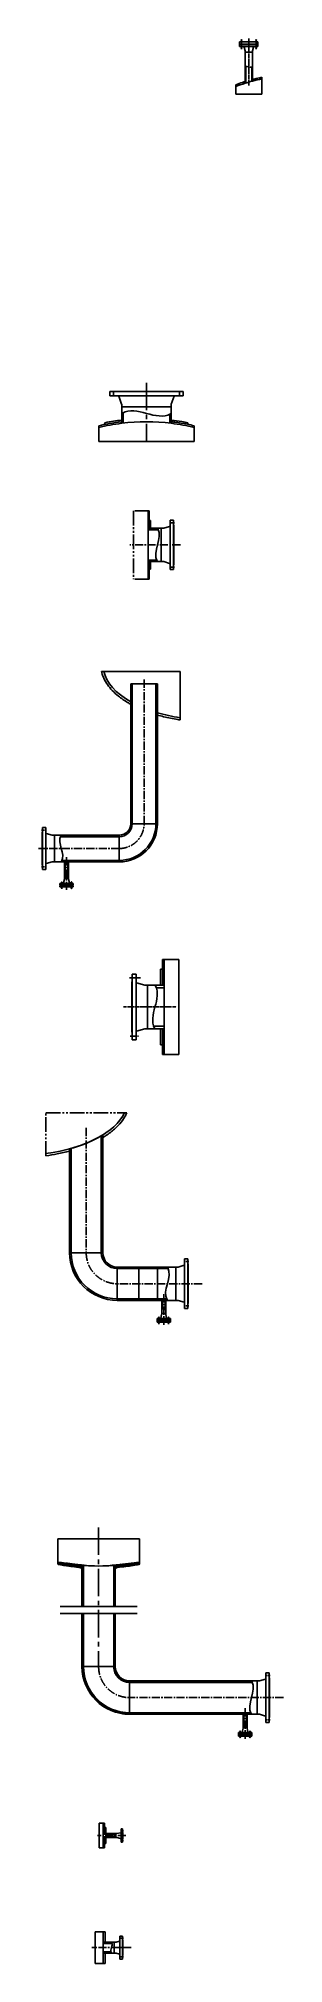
# Model space of a CAD drawing. Extents: x 45567 to 121349, y -17555 to 19241.
# Drawn here: x 63439 to 65447, y -1686 to 14076 of the extents above; entities that cross this region are included whole.
import ezdxf

# ---------------------------------------------------------------- set-up
doc = ezdxf.new("R2010")
doc.units = 0
doc.header["$LTSCALE"] = 30
doc.header["$MEASUREMENT"] = 0
doc.linetypes.add('CENTER2', pattern=[1.125, 0.75, -0.125, 0.125, -0.125])
doc.linetypes.add('LIDIVIDE', pattern=[0.65, 0.4, -0.05, 0.05, -0.05, 0.05, -0.05])
for name, color, linetype in [('1', 2, 'CONTINUOUS'), ('2', 1, 'CONTINUOUS'), ('3', 3, 'CENTER2'), ('4', 3, 'CENTER2'), ('5', 6, 'LIDIVIDE')]:
    doc.layers.add(name, color=color, linetype=linetype)
pattern_1 = [(45, (0, -663.05222), (-0.08838834765, 0.08838834765), [])]

msp = doc.modelspace()

# ---------------------------------------------------------------- hatches: boundary and pattern name
at = {"layer": '1'}
h = msp.add_hatch(dxfattribs=at)
h.set_pattern_fill('ANSI31', color=256, style=0)
h.set_pattern_definition(pattern_1)
edge = h.paths.add_edge_path()
edge.add_ellipse((63932.172415, 2018.932304), major_axis=(-900, 0), ratio=0.5, start_angle=98.9929665409, end_angle=111.7635499667, ccw=False)
edge.add_line((64072.854311, 1574.463913), (64072.854311, 1569.13445))
edge.add_line((64072.854311, 1569.13445), (64081.165907, 1557.079309))
edge.add_spline(control_points=[(64081.165907, 1557.079309), (64100.564174, 1558.690685), (64119.860363, 1560.616664), (64179.769877, 1567.615011), (64219.881955, 1573.786136), (64261.280431, 1581.756515), (64263.577904, 1582.204218), (64265.871789, 1582.656602)], knot_values=[1.7354318468, 1.7354318468, 1.7354318468, 1.7354318468, 1.8003101396, 1.8003101396, 1.93835452, 1.93835452, 1.9464787901, 1.9464787901, 1.9464787901, 1.9464787901], degree=3, periodic=0)
edge.add_line((64265.871789, 1582.656602), (64265.871789, 1601.007453))
edge = h.paths.add_edge_path()
edge.add_ellipse((63932.172415, 2018.932304), major_axis=(-900, 0), ratio=0.5, start_angle=68.2364500333, end_angle=81.0070334591, ccw=False)
edge.add_line((63598.473041, 1601.007453), (63598.473041, 1582.656951))
edge.add_spline(control_points=[(63598.473041, 1582.656951), (63613.442958, 1579.704676), (63628.56536, 1576.951485), (63683.537857, 1567.761506), (63724.151295, 1562.49814), (63775.384024, 1557.71439), (63785.515447, 1556.857095), (63795.672415, 1556.085905)], knot_values=[1.1951135334, 1.1951135334, 1.1951135334, 1.1951135334, 1.248132618, 1.248132618, 1.3861769984, 1.3861769984, 1.4200739579, 1.4200739579, 1.4200739579, 1.4200739579], degree=3, periodic=0)
edge.add_line((63783.179001, 1557.079421), (63791.490519, 1569.13445))
edge.add_line((63791.490519, 1569.13445), (63791.490519, 1574.463913))
h = msp.add_hatch(dxfattribs=at)
h.set_pattern_fill('ANSI31', color=256, style=0)
h.set_pattern_definition([(135, (127864.34483, -663.05222), (0.08838834765, 0.08838834765), [])])
edge = h.paths.add_edge_path()
edge.add_spline(control_points=[(63783.178923, 1557.079309), (63787.338857, 1556.733751), (63791.503486, 1556.402661), (63795.672415, 1556.08607)], knot_values=[1.7215187786, 1.7215187786, 1.7215187786, 1.7215187786, 1.7354318468, 1.7354318468, 1.7354318468, 1.7354318468], degree=3, periodic=0)
edge.add_line((63795.672415, 1556.08607), (63795.672415, 1545.022903))
edge.add_line((63795.672415, 1545.022903), (63783.178923, 1557.079309))
edge = h.paths.add_edge_path()
edge.add_line((63791.490519, 1569.13445), (63791.490519, 1574.463913))
edge.add_ellipse((63932.172415, 2018.932304), major_axis=(900, 0), ratio=0.5, start_angle=261.0070334591, end_angle=261.2764753039)
edge.add_line((63795.672415, 1574.13804), (63795.672415, 1556.08607))
edge.add_spline(control_points=[(63795.672415, 1556.08607), (63791.503486, 1556.402661), (63787.338857, 1556.733751), (63783.178923, 1557.079309)], knot_values=[1.7215187786, 1.7215187786, 1.7215187786, 1.7215187786, 1.7354318468, 1.7354318468, 1.7354318468, 1.7354318468], degree=3, periodic=0)
edge.add_line((63783.178923, 1557.079309), (63791.490519, 1569.13445))
h = msp.add_hatch(dxfattribs=at)
h.set_pattern_fill('ANSI31', color=256, style=0)
h.paths.add_polyline_path([(64068.672415, 1574.13804, -0.0017762698), (64055.972415, 1573.213311), (64055.972415, 1237.459969), (64068.672415, 1237.459969)])
h.paths.add_polyline_path([(63808.372415, 1573.213311, -0.0017762698), (63795.672415, 1574.13804), (63795.672415, 1237.459969), (63808.372415, 1237.459969)])
h.paths.add_polyline_path([(63808.372415, 1181.434258), (63795.672415, 1181.434258), (63795.672415, 745.401946), (63808.372415, 745.401946)])
h.paths.add_polyline_path([(64068.672415, 1181.434258), (64055.972415, 1181.434258), (64055.972415, 745.401946), (64068.672415, 745.401946)])
h = msp.add_hatch(dxfattribs=at)
h.set_pattern_fill('ANSI31', color=256, style=0)
h.set_pattern_definition(pattern_1)
edge = h.paths.add_edge_path()
edge.add_spline(control_points=[(64081.165907, 1557.079309), (64077.005973, 1556.733751), (64072.841344, 1556.402661), (64068.672415, 1556.08607)], knot_values=[1.7215187786, 1.7215187786, 1.7215187786, 1.7215187786, 1.7354318468, 1.7354318468, 1.7354318468, 1.7354318468], degree=3, periodic=0)
edge.add_line((64068.672415, 1556.08607), (64068.672415, 1545.022903))
edge.add_line((64068.672415, 1545.022903), (64081.165907, 1557.079309))
edge = h.paths.add_edge_path()
edge.add_line((64072.854311, 1569.13445), (64072.854311, 1574.463913))
edge.add_ellipse((63932.172415, 2018.932304), major_axis=(-900, 0), ratio=0.5, start_angle=98.7235246961, end_angle=98.9929665409, ccw=False)
edge.add_line((64068.672415, 1574.13804), (64068.672415, 1556.08607))
edge.add_spline(control_points=[(64068.672415, 1556.08607), (64072.841344, 1556.402661), (64077.005973, 1556.733751), (64081.165907, 1557.079309)], knot_values=[1.7215187786, 1.7215187786, 1.7215187786, 1.7215187786, 1.7354318468, 1.7354318468, 1.7354318468, 1.7354318468], degree=3, periodic=0)
edge.add_line((64081.165907, 1557.079309), (64072.854311, 1569.13445))
h = msp.add_hatch(dxfattribs=at)
h.set_pattern_fill('ANSI31', color=256, style=0)
h.paths.add_polyline_path([(63808.372415, 745.401946), (63795.672415, 745.401946, 0.4142135624), (64186.172415, 354.901946), (64186.172415, 367.601946, -0.4142135624)])
h.paths.add_polyline_path([(64068.672415, 745.401946), (64055.972415, 745.401946, 0.4142135624), (64186.172415, 615.201946), (64186.172415, 627.901946, -0.4142135624)], flags=17)
h = msp.add_hatch(dxfattribs=at)
h.set_pattern_fill('ANSI31', color=256, style=0)
edge = h.paths.add_edge_path()
edge.add_spline(control_points=[(65191.586828, 615.201946), (65190.375788, 617.978439), (65188.23788, 622.247785), (65185.684838, 626.406704), (65184.766951, 627.901946)], knot_values=[0, 0, 0, 0, 9.348715749, 14.5965724544, 14.5965724544, 14.5965724544, 14.5965724544], degree=3, periodic=0)
edge.add_line((65184.766951, 627.901946), (64186.172415, 627.901946))
edge.add_line((64186.172415, 627.901946), (64186.172415, 615.201946))
edge.add_line((64186.172415, 615.201946), (65191.586828, 615.201946))
h.paths.add_polyline_path([(65115.322415, 367.601946), (64186.172415, 367.601946), (64186.172415, 354.901946), (65115.322415, 354.901946)])
edge = h.paths.add_edge_path()
edge.add_spline(control_points=[(65184.766951, 354.901946), (65183.849065, 356.397188), (65181.296022, 360.556107), (65179.158115, 364.825453), (65177.947074, 367.601946)], knot_values=[259.9543624537, 259.9543624537, 259.9543624537, 259.9543624537, 265.202219159, 274.5509349081, 274.5509349081, 274.5509349081, 274.5509349081], degree=3, periodic=0)
edge.add_line((65177.947074, 367.601946), (65149.022415, 367.601946))
edge.add_line((65149.022415, 367.601946), (65149.022415, 354.901946))
edge.add_line((65149.022415, 354.901946), (65184.766951, 354.901946))
h = msp.add_hatch(dxfattribs=at)
h.set_pattern_fill('ANSI31', color=256, style=0)
edge = h.paths.add_edge_path()
edge.add_line((65120.862415, 367.601946), (65115.322415, 367.601946))
edge.add_line((65115.322415, 367.601946), (65115.322415, 255.826946))
edge.add_spline(control_points=[(65115.322415, 255.826946), (65116.306744, 256.502095), (65118.072724, 257.713379), (65119.990033, 258.198994), (65120.862415, 258.300049)], knot_values=[28.6533229224, 28.6533229224, 28.6533229224, 28.6533229224, 32.1518940593, 34.9300977207, 34.9300977207, 34.9300977207, 34.9300977207], degree=3, periodic=0)
edge.add_line((65120.862415, 258.300049), (65120.862415, 367.601946))
edge = h.paths.add_edge_path()
edge.add_line((65149.022415, 367.601946), (65143.482415, 367.601946))
edge.add_line((65143.482415, 367.601946), (65143.482415, 253.353843))
edge.add_spline(control_points=[(65143.482415, 253.353843), (65144.354797, 253.454899), (65146.272106, 253.940514), (65148.038086, 255.151797), (65149.022415, 255.826946)], knot_values=[0, 0, 0, 0, 2.7782036614, 6.2767747983, 6.2767747983, 6.2767747983, 6.2767747983], degree=3, periodic=0)
edge.add_line((65149.022415, 255.826946), (65149.022415, 367.601946))

# ---------------------------------------------------------------- linework, layer by layer
for p, q in [((65131.971141, 13727.776311), (65124.768954, 13720.613419)), ((65124.768954, 13720.613419), (65130.172209, 13711.906918)), ((65192.271141, 13743.986933), (65198.926716, 13741.843358)), ((65198.926716, 13741.843358), (65194.375283, 13730.165194)), ((65194.375283, 13730.165194), (65194.375283, 13727.236253)), ((65268.505682, 13757.831565), (65268.505682, 13620.367001)), ((65055.736601, 13696.312342), (65055.736601, 13620.367001)), ((65055.736601, 13620.367001), (65268.505682, 13620.367001)), ((65130.172209, 13711.906918), (65130.172209, 13708.689813)), ((63933.846619, 10905.170913), (63933.846619, 10776.587115)), ((64714.658543, 10905.170913), (64714.658543, 10776.587115)), ((63933.846619, 10776.587115), (64714.658543, 10776.587115)), ((63956.580977, 8893.976539), (64599.944202, 8893.976539)), ((64599.944202, 8893.976539), (64599.944202, 8495.912705)), ((64454.240926, 6535.260559), (64588.046972, 6535.260559)), ((64588.046972, 6535.260559), (64588.046972, 5756.515149)), ((64454.240926, 5756.515149), (64588.046972, 5756.515149)), ((64262.519002, 4016.716973), (64262.519002, 3743.716973)), ((64414.185856, 4016.716973), (64414.185856, 3743.716973)), ((63598.473041, 1582.656951), (63598.473041, 1791.436083)), ((63598.473041, 1791.436083), (64265.871789, 1791.436083)), ((64265.871789, 1582.656602), (64265.871789, 1791.436083)), ((63791.490519, 1569.13445), (63783.178923, 1557.079309)), ((63783.178923, 1557.079309), (63795.672415, 1545.022903)), ((63791.490519, 1574.463913), (63791.490519, 1569.13445)), ((64081.165907, 1557.079309), (64068.672415, 1545.022903)), ((64072.854311, 1574.463913), (64072.854311, 1569.13445)), ((64072.854311, 1569.13445), (64081.165907, 1557.079309)), ((63616.611338, 1237.459969), (64247.733492, 1237.459969)), ((63616.611338, 1181.434258), (64247.733492, 1181.434258)), ((63980.32244, -537.323422), (63936.1614, -537.323422)), ((63936.1614, -537.323422), (63936.1614, -738.899496)), ((63980.32244, -738.899496), (63936.1614, -738.899496)), ((63903.559074, -1685.590292), (63903.559074, -1425.66726)), ((63986.32244, -1425.66726), (63903.559074, -1425.66726)), ((63986.32244, -1685.590292), (63903.559074, -1685.590292))]:
    msp.add_line(p, q, dxfattribs=at)
for points in [[(65131.971028, 13843.811404), (65134.971028, 13845.611404), (65189.271028, 13842.011404), (65192.271028, 13843.811404)], [(64121.052581, 11005.646769), (64127.052581, 11009.246769), (64521.452581, 11002.046769), (64527.452581, 11005.646769)], [(64414.805654, 10065.829866), (64417.505654, 10061.329866), (64412.105654, 9797.329866), (64414.805654, 9792.829866)], [(63626.299627, 7553.019105), (63623.599627, 7548.519105), (63628.999627, 7338.419105), (63626.299627, 7333.919105)], [(63686.382121, 7207.894105), (63683.382121, 7206.094105), (63655.682121, 7209.694105), (63652.682121, 7207.894105)], [(64393.9146, 5968.087854), (64390.9146, 5973.087854), (64396.9146, 6318.687854), (64393.9146, 6323.687854)], [(64495.378383, 4016.716973), (64498.078383, 4012.216973), (64492.678383, 3748.216973), (64495.378383, 3743.716973)], [(64482.452808, 3671.130792), (64479.452808, 3669.330792), (64451.752808, 3672.930792), (64448.752808, 3671.130792)], [(65184.766951, 627.901946), (65187.466951, 623.401946), (65182.066951, 359.401946), (65184.766951, 354.901946)], [(65149.022415, 255.826946), (65146.022415, 254.026946), (65118.322415, 257.626946), (65115.322415, 255.826946)], [(64065.89744, -621.261459), (64067.69744, -624.261459), (64064.09744, -651.961459), (64065.89744, -654.961459)], [(64038.09744, -1511.178776), (64040.19744, -1514.678776), (64035.99744, -1596.578776), (64038.09744, -1600.078776)]]:
    msp.add_spline(points, degree=3, dxfattribs=at)
at = {"layer": '2'}
for p, q in [((65087.121141, 14030.248623), (65087.121141, 14048.148623)), ((65087.121141, 14048.148623), (65237.121141, 14048.148623)), ((65087.121141, 14030.248623), (65237.121141, 14030.248623)), ((65096.104367, 14066.94962), (65107.637915, 14055.416072)), ((65107.637915, 14066.94962), (65096.104367, 14055.416072)), ((65116.121141, 14028.648623), (65116.121141, 14030.248623)), ((65116.121141, 14028.648623), (65208.121141, 14028.648623)), ((65116.121141, 14028.648623), (65116.121141, 14027.048623)), ((65116.121141, 14028.648623), (65208.121141, 14028.648623)), ((65208.121141, 14028.648623), (65208.121141, 14030.248623)), ((65208.121141, 14028.648623), (65208.121141, 14027.048623)), ((65228.137915, 14066.94962), (65216.604367, 14055.416072)), ((65216.604367, 14066.94962), (65228.137915, 14055.416072)), ((65237.121141, 14030.248623), (65237.121141, 14048.148623)), ((65087.121141, 14027.048623), (65237.121141, 14027.048623)), ((65087.121141, 14027.048623), (65087.121141, 14009.148623)), ((65087.121141, 14009.148623), (65237.121141, 14009.148623)), ((65096.104367, 13990.347625), (65107.637915, 14001.881173)), ((65107.637915, 13990.347625), (65096.104367, 14001.881173)), ((65123.97161, 14005.737139), (65131.837505, 13974.184677)), ((65131.971141, 13973.096161), (65131.971141, 13709.258652)), ((65131.971141, 13964.648623), (65192.271141, 13964.648623)), ((65192.271141, 13973.096161), (65192.271141, 13726.683162)), ((65200.270673, 14005.737139), (65192.404777, 13974.184677)), ((65228.137915, 13990.347625), (65216.604367, 14001.881173)), ((65216.604367, 13990.347625), (65228.137915, 14001.881173)), ((65237.121141, 14027.048623), (65237.121141, 14009.148623)), ((65137.571141, 13846.685206), (65137.571141, 13711.01046)), ((65186.671141, 13840.937675), (65186.671141, 13725.193796)), ((64024.252581, 11184.745599), (64624.252581, 11184.745599)), ((64024.252581, 11184.745599), (64024.252581, 11149.345599)), ((64024.252581, 11149.345599), (64624.252581, 11149.345599)), ((64089.252581, 11186.345599), (64559.252581, 11186.345599)), ((64089.252581, 11186.345599), (64089.252581, 11184.745599)), ((64096.843021, 11146.414774), (64120.770127, 11082.104765)), ((64121.052581, 11080.53559), (64121.052581, 10924.726073)), ((64121.052581, 11059.345599), (64527.452581, 11059.345599)), ((64527.452581, 11080.53559), (64527.452581, 10924.726073)), ((64551.662142, 11146.414774), (64527.735036, 11082.104765)), ((64559.252581, 11186.345599), (64559.252581, 11184.745599)), ((64624.252581, 11184.745599), (64624.252581, 11149.345599)), ((63984.252581, 10929.524532), (63984.252581, 10916.264156)), ((64133.552581, 11012.738371), (64133.552581, 10926.127792)), ((64514.952581, 10998.555167), (64514.952581, 10926.127792)), ((64664.252581, 10929.52456), (64664.252581, 10916.264349)), ((64337.648887, 10209.093149), (64337.648887, 9649.565363)), ((64347.648887, 10209.093149), (64347.648887, 10065.829256)), ((64357.648887, 10129.329256), (64347.648887, 10129.329256)), ((64357.648887, 10129.329256), (64357.648887, 10065.829256)), ((64546.048887, 10131.829256), (64517.148887, 10131.829256)), ((64517.148887, 10131.829256), (64517.148887, 9726.829256)), ((64546.048887, 10131.829256), (64546.048887, 9726.829256)), ((64547.648887, 10091.329256), (64546.048887, 10091.329256)), ((64547.648887, 10091.329256), (64547.648887, 9767.329256)), ((64464.965958, 10065.829256), (64337.648887, 10065.829256)), ((64421.625797, 10053.129256), (64337.648887, 10053.129256)), ((64445.648887, 10065.829256), (64445.648887, 9792.829256)), ((64513.983996, 10080.845989), (64466.301066, 10066.031875)), ((64407.986043, 9805.529256), (64337.648887, 9805.529256)), ((64464.965958, 9792.829256), (64337.648887, 9792.829256)), ((64347.648887, 9792.829256), (64347.648887, 9649.565363)), ((64357.648887, 9792.829256), (64357.648887, 9729.329256)), ((64513.983996, 9777.812523), (64466.301066, 9792.626637)), ((64357.648887, 9729.329256), (64347.648887, 9729.329256)), ((64546.048887, 9726.829256), (64517.148887, 9726.829256)), ((64547.648887, 9767.329256), (64546.048887, 9767.329256)), ((64194.974799, 8793.192378), (64194.974683, 7646.469096)), ((64194.974799, 8793.192378), (64414.074799, 8793.192367)), ((64207.674799, 8793.192377), (64207.674683, 7646.469095)), ((64401.374799, 8793.192368), (64401.374683, 7646.469075)), ((64414.074799, 8793.192367), (64414.074683, 7646.469074)), ((63469.524627, 7578.469105), (63469.524627, 7308.469105)), ((63469.524627, 7578.469105), (63471.124627, 7578.469105)), ((63469.524627, 7578.469105), (63469.524627, 7308.469105)), ((63471.124627, 7615.969105), (63471.124627, 7270.969105)), ((63471.124627, 7615.969105), (63498.524627, 7615.969105)), ((63498.524627, 7615.969105), (63498.524627, 7270.969105)), ((63501.955672, 7565.630059), (63552.99791, 7553.147912)), ((64194.974683, 7646.469096), (64414.074683, 7646.469074)), ((63554.066865, 7553.019105), (64101.524683, 7553.019105)), ((63571.524627, 7553.019105), (63571.524627, 7333.919105)), ((63619.670142, 7540.319105), (64101.524683, 7540.319105)), ((64101.524683, 7333.919105), (64101.524683, 7553.019105)), ((63469.524627, 7308.469105), (63471.124627, 7308.469105)), ((63471.124627, 7270.969105), (63498.524627, 7270.969105)), ((63501.955672, 7321.308152), (63552.99791, 7333.790299)), ((63554.066865, 7333.919105), (63652.682121, 7333.919105)), ((63632.929112, 7346.619105), (64101.524683, 7346.619105)), ((63652.682121, 7192.962032), (63652.682121, 7346.619105)), ((63658.222121, 7210.367209), (63658.222121, 7346.619105)), ((63680.842121, 7205.421002), (63680.842121, 7346.619105)), ((63686.382121, 7192.962032), (63686.382121, 7346.619105)), ((63686.382121, 7333.919105), (64101.524683, 7333.919105)), ((63614.532121, 7145.069105), (63614.532121, 7157.969105)), ((63724.532121, 7157.969105), (63614.532121, 7157.969105)), ((63724.532121, 7145.069105), (63614.532121, 7145.069105)), ((63724.532121, 7141.869105), (63614.532121, 7141.869105)), ((63614.532121, 7141.869105), (63614.532121, 7128.969105)), ((63724.532121, 7128.969105), (63614.532121, 7128.969105)), ((63634.662755, 7161.744115), (63624.853068, 7171.546001)), ((63624.856969, 7161.740215), (63634.658854, 7171.549901)), ((63624.871518, 7125.162468), (63634.681204, 7115.360582)), ((63634.677304, 7125.166368), (63624.875418, 7115.356682)), ((63644.032121, 7143.469105), (63644.032121, 7145.069105)), ((63695.032121, 7143.469105), (63644.032121, 7143.469105)), ((63644.032121, 7143.469105), (63644.032121, 7141.869105)), ((63645.813937, 7161.494941), (63652.575412, 7191.987868)), ((63686.382121, 7199.469105), (63652.682121, 7199.469105)), ((63693.250305, 7161.494941), (63686.48883, 7191.987868)), ((63695.032121, 7143.469105), (63695.032121, 7145.069105)), ((63695.032121, 7143.469105), (63695.032121, 7141.869105)), ((63714.185015, 7161.757981), (63704.379228, 7171.563767)), ((63704.379228, 7161.757981), (63714.185015, 7171.563767)), ((63714.185015, 7125.18023), (63704.379228, 7115.374443)), ((63704.379228, 7125.18023), (63714.185015, 7115.374443)), ((63724.532121, 7145.069105), (63724.532121, 7157.969105)), ((63724.532121, 7141.869105), (63724.532121, 7128.969105)), ((64454.240926, 6535.260559), (64454.240926, 6323.687854)), ((64470.240926, 6535.260559), (64470.240926, 5756.515149)), ((64205.240926, 5939.387854), (64205.240926, 6352.387854)), ((64205.240926, 6352.387854), (64206.840926, 6352.387854)), ((64205.240926, 5939.387854), (64205.240926, 6352.387854)), ((64206.840926, 5878.387854), (64206.840926, 6413.387854)), ((64206.840926, 6413.387854), (64240.240926, 6413.387854)), ((64240.240926, 5878.387854), (64240.240926, 6413.387854)), ((64243.380557, 6344.892142), (64309.577035, 6323.898402)), ((64310.937404, 6323.687854), (64470.240926, 6323.687854)), ((64332.240926, 5968.087854), (64332.240926, 6323.687854)), ((64438.240926, 6455.887854), (64454.240926, 6455.887854)), ((64438.240926, 6455.887854), (64438.240926, 6323.687854)), ((64404.121473, 6303.687854), (64470.240926, 6303.687854)), ((64205.240926, 5939.387854), (64206.840926, 5939.387854)), ((64206.840926, 5878.387854), (64240.240926, 5878.387854)), ((64243.380557, 5946.883565), (64309.577035, 5967.877306)), ((64310.937404, 5968.087854), (64470.240926, 5968.087854)), ((64383.707728, 5988.087854), (64470.240926, 5988.087854)), ((64438.240926, 5835.887854), (64438.240926, 5968.087854)), ((64438.240926, 5835.887854), (64454.240926, 5835.887854)), ((64454.240926, 5968.087854), (64454.240926, 5756.515149)), ((63954.428383, 5090.581616), (63954.428383, 4134.216973)), ((63967.128383, 5098.304863), (63967.128383, 4134.216973)), ((63694.128383, 4984.493663), (63694.128383, 4134.216973)), ((63706.828383, 4987.998105), (63706.828383, 4134.216973)), ((63967.128383, 4134.216973), (63694.128383, 4134.216973)), ((64582.945454, 4016.716973), (64084.628383, 4016.716973)), ((64084.628383, 4016.716973), (64084.628383, 3743.716973)), ((64502.19826, 4004.016973), (64084.628383, 4004.016973)), ((64563.628383, 4016.716973), (64563.628383, 3743.716973)), ((64631.963492, 4031.733705), (64584.280562, 4016.919592)), ((64664.028383, 4082.716973), (64635.128383, 4082.716973)), ((64635.128383, 4082.716973), (64635.128383, 3677.716973)), ((64664.028383, 4082.716973), (64664.028383, 3677.716973)), ((64665.628383, 4042.216973), (64664.028383, 4042.216973)), ((64665.628383, 4042.216973), (64665.628383, 3718.216973)), ((64488.558506, 3756.416973), (64084.628383, 3756.416973)), ((64448.778383, 3743.716973), (64084.628383, 3743.716973)), ((64441.910199, 3598.242808), (64448.671674, 3628.735735)), ((64448.778383, 3629.709899), (64448.778383, 3756.416973)), ((64482.478383, 3636.216973), (64448.778383, 3636.216973)), ((64454.292808, 3673.603895), (64454.318383, 3756.416973)), ((64476.912808, 3668.657688), (64476.938383, 3756.416973)), ((64482.478383, 3629.709899), (64482.478383, 3756.416973)), ((64582.945454, 3743.716973), (64482.478383, 3743.716973)), ((64489.346567, 3598.242808), (64482.585092, 3628.735735)), ((64631.963492, 3728.70024), (64584.280562, 3743.514354)), ((64664.028383, 3677.716973), (64635.128383, 3677.716973)), ((64665.628383, 3718.216973), (64664.028383, 3718.216973)), ((64520.620889, 3578.616973), (64410.620889, 3578.616973)), ((64410.620889, 3578.616973), (64410.620889, 3565.716973)), ((64520.620889, 3565.716973), (64410.620889, 3565.716973)), ((64410.628383, 3581.816973), (64410.628383, 3594.716973)), ((64520.628383, 3594.716973), (64410.628383, 3594.716973)), ((64520.628383, 3581.816973), (64410.628383, 3581.816973)), ((64430.751523, 3598.491983), (64420.941836, 3608.293868)), ((64420.945736, 3598.488082), (64430.747622, 3608.297769)), ((64420.960286, 3561.910335), (64430.769972, 3552.108449)), ((64430.766072, 3561.914235), (64420.964186, 3552.104549)), ((64440.120889, 3580.216973), (64440.120889, 3578.616973)), ((64440.128383, 3580.216973), (64440.128383, 3581.816973)), ((64491.128383, 3580.216973), (64440.128383, 3580.216973)), ((64491.120889, 3580.216973), (64491.120889, 3578.616973)), ((64491.128383, 3580.216973), (64491.128383, 3581.816973)), ((64510.273782, 3598.505848), (64500.467995, 3608.311635)), ((64500.467995, 3598.505848), (64510.273782, 3608.311635)), ((64510.273782, 3561.928098), (64500.467995, 3552.122311)), ((64500.467995, 3561.928098), (64510.273782, 3552.122311)), ((64520.620889, 3578.616973), (64520.620889, 3565.716973)), ((64520.628383, 3581.816973), (64520.628383, 3594.716973)), ((63795.672415, 1574.13804), (63795.672415, 1237.459969)), ((63808.372415, 1573.209981), (63808.372415, 1237.459969)), ((64055.972415, 1573.209981), (64055.972415, 1237.459969)), ((64068.672415, 1574.13804), (64068.672415, 1237.459969)), ((63795.672415, 1181.434258), (63795.672415, 745.401946)), ((63808.372415, 1181.434258), (63808.372415, 745.401946)), ((64055.972415, 1181.434258), (64055.972415, 745.401946)), ((64068.672415, 1181.434258), (64068.672415, 745.401946)), ((64068.672415, 745.401946), (63795.672415, 745.401946)), ((65298.507524, 642.918679), (65250.824594, 628.104565)), ((65330.572415, 693.901946), (65301.672415, 693.901946)), ((65301.672415, 693.901946), (65301.672415, 288.901946)), ((65330.572415, 693.901946), (65330.572415, 288.901946)), ((65332.172415, 653.401946), (65330.572415, 653.401946)), ((65332.172415, 653.401946), (65332.172415, 329.401946)), ((65249.489486, 627.901946), (64186.172415, 627.901946)), ((64186.172415, 627.901946), (64186.172415, 354.901946)), ((65191.586828, 615.201946), (64186.172415, 615.201946)), ((65230.172415, 627.901946), (65230.172415, 354.901946)), ((65177.947074, 367.601946), (64186.172415, 367.601946)), ((65115.322415, 354.901946), (64186.172415, 354.901946)), ((65115.322415, 240.894873), (65115.322415, 367.601946)), ((65120.862415, 258.300049), (65120.862415, 367.601946)), ((65143.482415, 253.353843), (65143.482415, 367.601946)), ((65149.022415, 240.894873), (65149.022415, 367.601946)), ((65249.489486, 354.901946), (65149.022415, 354.901946)), ((65298.507524, 339.885213), (65250.824594, 354.699327)), ((65332.172415, 329.401946), (65330.572415, 329.401946)), ((65077.172415, 193.001946), (65077.172415, 205.901946)), ((65187.172415, 205.901946), (65077.172415, 205.901946)), ((65187.172415, 193.001946), (65077.172415, 193.001946)), ((65187.172415, 189.801946), (65077.172415, 189.801946)), ((65077.172415, 189.801946), (65077.172415, 176.901946)), ((65187.172415, 176.901946), (65077.172415, 176.901946)), ((65097.303049, 209.676956), (65087.493362, 219.478842)), ((65087.497263, 209.673056), (65097.299148, 219.482742)), ((65087.511812, 173.095308), (65097.321498, 163.293423)), ((65097.317598, 173.099209), (65087.515712, 163.289522)), ((65106.672415, 191.401946), (65106.672415, 193.001946)), ((65157.672415, 191.401946), (65106.672415, 191.401946)), ((65157.672415, 191.401946), (65106.672415, 191.401946)), ((65106.672415, 191.401946), (65106.672415, 189.801946)), ((65108.454231, 209.427782), (65115.215706, 239.920708)), ((65149.022415, 247.401946), (65115.322415, 247.401946)), ((65155.890599, 209.427782), (65149.129124, 239.920708)), ((65157.672415, 191.401946), (65157.672415, 193.001946)), ((65157.672415, 191.401946), (65157.672415, 189.801946)), ((65176.825308, 209.690821), (65167.019522, 219.496608)), ((65167.019522, 209.690821), (65176.825308, 219.496608)), ((65176.825308, 173.113071), (65167.019522, 163.307284)), ((65167.019522, 173.113071), (65176.825308, 163.307284)), ((65187.172415, 193.001946), (65187.172415, 205.901946)), ((65187.172415, 189.801946), (65187.172415, 176.901946)), ((65330.572415, 288.901946), (65301.672415, 288.901946)), ((63970.32244, -537.323422), (63970.32244, -738.899496)), ((64080.829513, -621.261459), (63970.32244, -621.261459)), ((64068.370543, -626.801459), (63970.32244, -626.801459)), ((63980.32244, -537.323422), (63980.32244, -621.261459)), ((63990.32244, -573.111459), (63980.32244, -573.111459)), ((63990.32244, -573.111459), (63990.32244, -621.261459)), ((64074.32244, -621.261459), (64074.32244, -654.961459)), ((64112.296604, -614.393275), (64081.803677, -621.15475)), ((64128.72244, -583.111459), (64115.82244, -583.111459)), ((64115.82244, -583.111459), (64115.82244, -693.111459)), ((64128.72244, -583.111459), (64128.72244, -693.111459)), ((64130.32244, -612.611459), (64128.72244, -612.611459)), ((64130.32244, -612.611459), (64130.32244, -663.611459)), ((64063.424337, -649.421459), (63970.32244, -649.421459)), ((64080.829513, -654.961459), (63970.32244, -654.961459)), ((63980.32244, -654.961459), (63980.32244, -738.899496)), ((63990.32244, -703.111459), (63980.32244, -703.111459)), ((63990.32244, -654.961459), (63990.32244, -703.111459)), ((64112.296604, -661.829643), (64081.803677, -655.068168)), ((64128.72244, -693.111459), (64115.82244, -693.111459)), ((64130.32244, -663.611459), (64128.72244, -663.611459)), ((63970.32244, -1425.66726), (63970.32244, -1685.590292)), ((64073.665276, -1511.178776), (63970.32244, -1511.178776)), ((64042.615577, -1521.178776), (63970.32244, -1521.178776)), ((63986.32244, -1425.66726), (63986.32244, -1511.178776)), ((64060.32244, -1511.178776), (64060.32244, -1600.078776)), ((64103.109323, -1502.587691), (64074.952159, -1510.990844)), ((64128.72244, -1460.628776), (64106.32244, -1460.628776)), ((64106.32244, -1460.628776), (64106.32244, -1650.628776)), ((64128.72244, -1460.628776), (64128.72244, -1650.628776)), ((64130.32244, -1492.128776), (64128.72244, -1492.128776)), ((64130.32244, -1492.128776), (64130.32244, -1619.128776)), ((64033.579302, -1590.078776), (63970.32244, -1590.078776)), ((64073.665276, -1600.078776), (63970.32244, -1600.078776)), ((63986.32244, -1600.078776), (63986.32244, -1685.590292)), ((64103.109323, -1608.669862), (64074.952159, -1600.266708)), ((64128.72244, -1650.628776), (64106.32244, -1650.628776)), ((64130.32244, -1619.128776), (64128.72244, -1619.128776))]:
    msp.add_line(p, q, dxfattribs=at)
for centre, radius, start, end in [((65119.605246, 14004.648623), 4.5, 13.9982615177, 90), ((65127.471141, 13973.096161), 4.5, 0, 13.9982615177), ((65196.771141, 13973.096161), 4.5, 166.0017384823, 180), ((65204.637036, 14004.648623), 4.5, 90, 166.0017384823), ((64092.625475, 11144.845599), 4.5, 20.4081616194, 90), ((64116.552581, 11080.53559), 4.5, 0, 20.4081616194), ((64531.952581, 11080.53559), 4.5, 159.5918383806, 180), ((64555.879688, 11144.845599), 4.5, 90, 159.5918383806), ((64324.252581, 9377.05903), 1560.949556, 82.5201694333, 97.4798305667), ((64464.965958, 10070.329256), 4.5, 270, 287.2589542936), ((64512.648887, 10085.14337), 4.5, 287.2589542936, 0), ((64464.965958, 9788.329256), 4.5, 72.7410457064, 90), ((64512.648887, 9773.515142), 4.5, 0, 72.7410457064), ((63503.024627, 7570.001253), 4.5, 180, 256.2582706889), ((64101.524683, 7646.469105), 93.45, 270, 359.9999942237), ((64101.524683, 7646.469105), 106.15, 270, 359.9999942237), ((64101.524683, 7646.469105), 299.85, 270, 359.9999942237), ((64101.524683, 7646.469105), 312.55, 270, 359.9999942237), ((63554.066865, 7557.519105), 4.5, 256.2582706889, 270), ((63503.024627, 7316.936958), 4.5, 103.7417293111, 180), ((63554.066865, 7329.419105), 4.5, 90, 103.7417293111), ((63641.420646, 7162.469105), 4.5, 270, 347.4975715615), ((63648.182121, 7192.962032), 4.5, 347.4975715615, 0), ((63690.882121, 7192.962032), 4.5, 180, 192.5024284385), ((63697.643596, 7162.469105), 4.5, 192.5024284385, 270), ((64244.740926, 6349.181594), 4.5, 180, 252.4039475146), ((64310.937404, 6328.187854), 4.5, 252.4039475146, 270), ((64244.740926, 5942.594114), 4.5, 107.5960524854, 180), ((64310.937404, 5963.587854), 4.5, 90, 107.5960524854), ((63435.179605, 5989.965982), 1038.281779, 284.4420843158, 300.8195323048), ((64084.628383, 4134.216973), 390.5, 180, 270), ((64084.628383, 4134.216973), 377.8, 180, 270), ((64084.628383, 4134.216973), 130.2, 180, 270), ((64084.628383, 4134.216973), 117.5, 180, 270), ((64582.945454, 4021.216973), 4.5, 270, 287.2589542936), ((64630.628383, 4036.031087), 4.5, 287.2589542936, 0), ((64444.278383, 3629.709899), 4.5, 347.4975715615, 0), ((64486.978383, 3629.709899), 4.5, 180, 192.5024284385), ((64582.945454, 3739.216973), 4.5, 72.7410457064, 90), ((64630.628383, 3724.402859), 4.5, 0, 72.7410457064), ((64437.516908, 3599.216973), 4.5, 270, 347.4975715615), ((64493.739858, 3599.216973), 4.5, 192.5024284385, 270), ((63932.172415, 3361.123701), 1792.191396, 265.6319090153, 274.3680909849), ((64186.172415, 745.401946), 390.5, 180, 270), ((64186.172415, 745.401946), 377.8, 180, 270), ((64186.172415, 745.401946), 130.2, 180, 270), ((64186.172415, 745.401946), 117.5, 180, 270), ((65297.172415, 647.21606), 4.5, 287.2589542936, 0), ((65249.489486, 632.401946), 4.5, 270, 287.2589542936), ((65249.489486, 350.401946), 4.5, 72.7410457064, 90), ((65297.172415, 335.587832), 4.5, 0, 72.7410457064), ((65104.06094, 210.401946), 4.5, 270, 347.4975715615), ((65110.822415, 240.894873), 4.5, 347.4975715615, 0), ((65153.522415, 240.894873), 4.5, 180, 192.5024284385), ((65160.28389, 210.401946), 4.5, 192.5024284385, 270), ((64080.829513, -616.761459), 4.5, 270, 282.5024284388), ((64111.32244, -609.999984), 4.5, 282.5024284388, 0), ((64080.829513, -659.461459), 4.5, 77.4975715612, 90), ((64111.32244, -666.222934), 4.5, 0, 77.4975715612), ((64073.665276, -1506.678776), 4.5, 270, 286.6170762429), ((64101.82244, -1498.275623), 4.5, 286.6170762429, 0), ((64073.665276, -1604.578776), 4.5, 73.3829237571, 90), ((64101.82244, -1612.98193), 4.5, 0, 73.3829237571)]:
    msp.add_arc(centre, radius, start, end, dxfattribs=at)
for centre, major_axis, ratio, start_param, end_param in [((65612.121141, 13328.648623), (906.29906, 4.613761), 0.4975615807, 2.0499292771, 2.1266166676), ((65612.121141, 13328.648623), (-900, 0), 0.5, 5.1041265726, 5.1977186675), ((65612.121141, 13328.648623), (-900, 0), 0.5, 5.2751222648, 5.3788460182), ((64324.252581, 10486.345599), (-900, 0), 0.5, 4.940130336, 5.1610776783), ((64324.252581, 10486.345599), (-900, 0), 0.5, 4.2637002824, 4.4846476248), ((64869.524627, 8943.469105), (-900, 0), 0.5, 0.1102064303, 0.7234901158), ((64869.524627, 8943.469105), (-900, 0), 0.5, 1.0401911588, 1.2665923397), ((63265.628383, 5380.216973), (-900, 0), 0.5, 1.8347935359, 2.916506859), ((63932.172415, 2018.932304), (-900, 0), 0.5, 1.190950723, 1.4185420985), ((63932.172415, 2018.932304), (-900, 0), 0.5, 1.7230505551, 1.9506419306)]:
    msp.add_ellipse(centre, major_axis=major_axis, ratio=ratio, start_param=start_param, end_param=end_param, dxfattribs=at)
for points, knots in [([(65131.971141, 13722.882811), (65125.287653, 13720.798653), (65118.657198, 13718.67072), (65092.807699, 13710.135319), (65074.008479, 13703.400168), (65055.736601, 13696.312342)], [5.27004634829, 5.27004634829, 5.27004634829, 5.27004634829, 5.29603498163, 5.29603498163, 5.37221751056, 5.37221751056, 5.37221751056, 5.37221751056]), ([(65268.505682, 13757.831565), (65247.587953, 13753.549345), (65226.984085, 13748.875439), (65201.902774, 13742.610415), (65197.075947, 13741.37759), (65192.271141, 13740.123144)], [5.100994481953, 5.100994481953, 5.100994481953, 5.100994481953, 5.175698183569, 5.175698183569, 5.193598072882, 5.193598072882, 5.193598072882, 5.193598072882]), ([(64121.052581, 10937.812397), (64086.606102, 10933.851359), (64052.61552, 10928.881581), (63990.25261, 10917.747159), (63961.717082, 10911.816018), (63933.846619, 10905.170913)], [4.93843685125, 4.93843685125, 4.93843685125, 4.93843685125, 5.05536138551, 5.05536138551, 5.15736286382, 5.15736286382, 5.15736286382, 5.15736286382]), ([(64121.052581, 10950.72729), (64097.915637, 10948.237522), (64076.439853, 10945.351916), (64031.227722, 10938.384304), (64007.555146, 10934.195312), (63984.252581, 10929.524532)], [4.93843685125, 4.93843685125, 4.93843685125, 4.93843685125, 5.01137719307, 5.01137719307, 5.09366039059, 5.09366039059, 5.09366039059, 5.09366039059]), ([(64664.252581, 10929.52456), (64647.738352, 10932.834813), (64631.038249, 10935.903058), (64586.161267, 10943.41261), (64557.704482, 10947.419458), (64527.452581, 10950.727156)], [4.33111769915, 4.33111769915, 4.33111769915, 4.33111769915, 4.38943112162, 4.38943112162, 4.48634103901, 4.48634103901, 4.48634103901, 4.48634103901]), ([(64714.658543, 10905.170735), (64696.645359, 10909.465686), (64678.354592, 10913.462621), (64626.001182, 10923.889057), (64591.381029, 10929.603519), (64546.662833, 10935.520685), (64537.07547, 10936.705784), (64527.452581, 10937.812249)], [4.2674149067, 4.2674149067, 4.2674149067, 4.2674149067, 4.33334059713, 4.33334059713, 4.45367739519, 4.45367739519, 4.48634103901, 4.48634103901, 4.48634103901, 4.48634103901]), ([(63956.580977, 8893.976539), (63958.084586, 8886.641172), (63959.920905, 8879.333392), (63965.587764, 8860.30237), (63969.949037, 8848.642041), (63983.01774, 8819.65249), (63992.806278, 8802.507426), (64015.994785, 8769.06972), (64029.394451, 8752.775749), (64059.583461, 8721.192969), (64076.373155, 8705.903482), (64117.369947, 8673.055744), (64142.395632, 8655.792837), (64177.849566, 8634.573031), (64186.31602, 8629.716969), (64194.974782, 8624.955854)], [0.10212929257, 0.10212929257, 0.10212929257, 0.10212929257, 0.14779908638, 0.14779908638, 0.22169862957, 0.22169862957, 0.33376932501, 0.33376932501, 0.44584002045, 0.44584002045, 0.55791071589, 0.55791071589, 0.6959550963, 0.6959550963, 0.73792878252, 0.73792878252, 0.73792878252, 0.73792878252]), ([(64414.074773, 8536.596421), (64430.784553, 8531.766222), (64447.792086, 8527.203485), (64502.632294, 8513.594037), (64541.45422, 8505.577925), (64587.407909, 8497.895658), (64593.665747, 8496.887128), (64599.944202, 8495.912705)], [1.0466177805, 1.0466177805, 1.0466177805, 1.0466177805, 1.11008823754, 1.11008823754, 1.24813261795, 1.24813261795, 1.26980575972, 1.26980575972, 1.26980575972, 1.26980575972]), ([(63967.128383, 5077.204107), (63975.424638, 5082.196198), (63983.518234, 5087.280842), (64017.15841, 5109.357945), (64040.673272, 5127.212182), (64082.763549, 5164.570944), (64101.340025, 5184.076396), (64130.475583, 5221.088587), (64141.856384, 5238.384483), (64155.431991, 5263.897401), (64159.212987, 5271.807817), (64162.596683, 5279.781476)], [2.44827976236, 2.44827976236, 2.44827976236, 2.44827976236, 2.49053204167, 2.49053204167, 2.62857642209, 2.62857642209, 2.7666208025, 2.7666208025, 2.88156272462, 2.88156272462, 2.93250693942, 2.93250693942, 2.93250693942, 2.93250693942]), ([(63500.475598, 4927.645701), (63531.617475, 4931.809125), (63562.327279, 4936.80151), (63627.218928, 4949.294991), (63661.199027, 4957.06514), (63694.128383, 4965.85474)], [1.83204952441, 1.83204952441, 1.83204952441, 1.83204952441, 1.93835452002, 1.93835452002, 2.06116724593, 2.06116724593, 2.06116724593, 2.06116724593]), ([(63598.473041, 1582.656951), (63613.442958, 1579.704676), (63628.56536, 1576.951485), (63683.537857, 1567.761506), (63724.151295, 1562.49814), (63775.384024, 1557.71439), (63785.515447, 1556.857095), (63795.672415, 1556.085905)], [1.19511353342, 1.19511353342, 1.19511353342, 1.19511353342, 1.24813261795, 1.24813261795, 1.38617699837, 1.38617699837, 1.4200739579, 1.4200739579, 1.4200739579, 1.4200739579]), ([(64068.672415, 1556.08607), (64092.281558, 1557.878965), (64115.752763, 1560.136833), (64179.769877, 1567.615011), (64219.881955, 1573.786136), (64261.280431, 1581.756515), (64263.577904, 1582.204218), (64265.871789, 1582.656602)], [1.72151877859, 1.72151877859, 1.72151877859, 1.72151877859, 1.80031013961, 1.80031013961, 1.93835452002, 1.93835452002, 1.94647879011, 1.94647879011, 1.94647879011, 1.94647879011])]:
    msp.add_open_spline(points, degree=3, knots=knots, dxfattribs=at)
at = {"layer": '3', "ltscale": 10}
for p, q in [((64324.252581, 11257.592784), (64324.252581, 10776.587115)), ((63932.172415, 1884.603168), (63932.172415, 745.401946))]:
    msp.add_line(p, q, dxfattribs=at)
at = {"layer": '3', "ltscale": 3}
for p, q in [((64601.765757, 9929.329256), (64188.341018, 9929.329256)), ((64304.524802, 8826.032173), (64304.524683, 7646.469085)), ((64101.524683, 7443.469105), (63439.485989, 7443.469105)), ((63669.482148, 7371.955262), (63669.532121, 7105.788259)), ((63830.628383, 5155.375834), (63830.628383, 4134.216973)), ((64780.573771, 3880.216973), (64084.628383, 3880.216973)), ((64465.57841, 3793.80723), (64465.628383, 3542.536126)), ((65447.117803, 491.401946), (64186.172415, 491.401946)), ((65132.122442, 404.992203), (65132.172415, 153.7211)), ((64155.828757, -638.111459), (63923.427038, -638.111459)), ((64200.010583, -1555.628776), (63876.184296, -1555.628776))]:
    msp.add_line(p, q, dxfattribs=at)
for centre, radius, start, end in [((64101.524683, 7646.469105), 203, 270, 359.9999942237), ((64084.628383, 4134.216973), 254, 180, 270), ((64186.172415, 745.401946), 254, 180, 270)]:
    msp.add_arc(centre, radius, start, end, dxfattribs=at)
at = {"layer": '4'}
for p, q in [((65101.871141, 14067.993903), (65101.871141, 13987.946343)), ((65162.121141, 14075.584442), (65162.121141, 13691.168404)), ((65222.371141, 14067.993903), (65222.371141, 13987.946343)), ((64054.252581, 11191.345599), (64054.252581, 11144.345599)), ((64594.252581, 11191.345599), (64594.252581, 11144.345599)), ((64552.648887, 10110.329256), (64512.148887, 10110.329256)), ((64552.648887, 9748.329256), (64512.148887, 9748.329256)), ((63464.524627, 7592.719105), (63503.524627, 7592.719105)), ((63464.524627, 7294.219105), (63503.524627, 7294.219105)), ((63629.779078, 7113.430631), (63629.755568, 7172.536943)), ((63709.282121, 7113.446442), (63709.282121, 7172.552759)), ((64184.33181, 6383.887854), (64276.290234, 6383.887854)), ((64136.679745, 6145.887854), (64568.480052, 6145.887854)), ((64190.049655, 5907.887854), (64257.858668, 5907.887854)), ((64670.628383, 4061.216973), (64630.128383, 4061.216973)), ((64670.628383, 3699.216973), (64630.128383, 3699.216973)), ((64425.867846, 3550.178498), (64425.844336, 3609.28481)), ((64505.370889, 3550.19431), (64505.370889, 3609.300626)), ((65337.172415, 672.401946), (65296.672415, 672.401946)), ((65092.419372, 161.363471), (65092.395862, 220.469783)), ((65171.922415, 161.379283), (65171.922415, 220.4856)), ((65337.172415, 310.401946), (65296.672415, 310.401946)), ((64135.32244, -598.361459), (64110.82244, -598.361459)), ((64135.32244, -677.861459), (64110.82244, -677.861459)), ((64135.32244, -1479.378776), (64101.32244, -1479.378776)), ((64135.32244, -1631.878776), (64101.32244, -1631.878776))]:
    msp.add_line(p, q, dxfattribs=at)
at = {"layer": '5', "ltscale": 10}
for p, q in [((64347.648887, 10209.093149), (64217.075777, 10209.093149)), ((64217.075777, 10209.093149), (64217.075777, 9649.565363)), ((64347.648887, 9649.565363), (64217.075777, 9649.565363)), ((63500.475598, 4927.645701), (63500.475598, 5279.781476)), ((63500.475598, 5279.781476), (64162.596683, 5279.781476))]:
    msp.add_line(p, q, dxfattribs=at)

doc.saveas('drawing.dxf')
